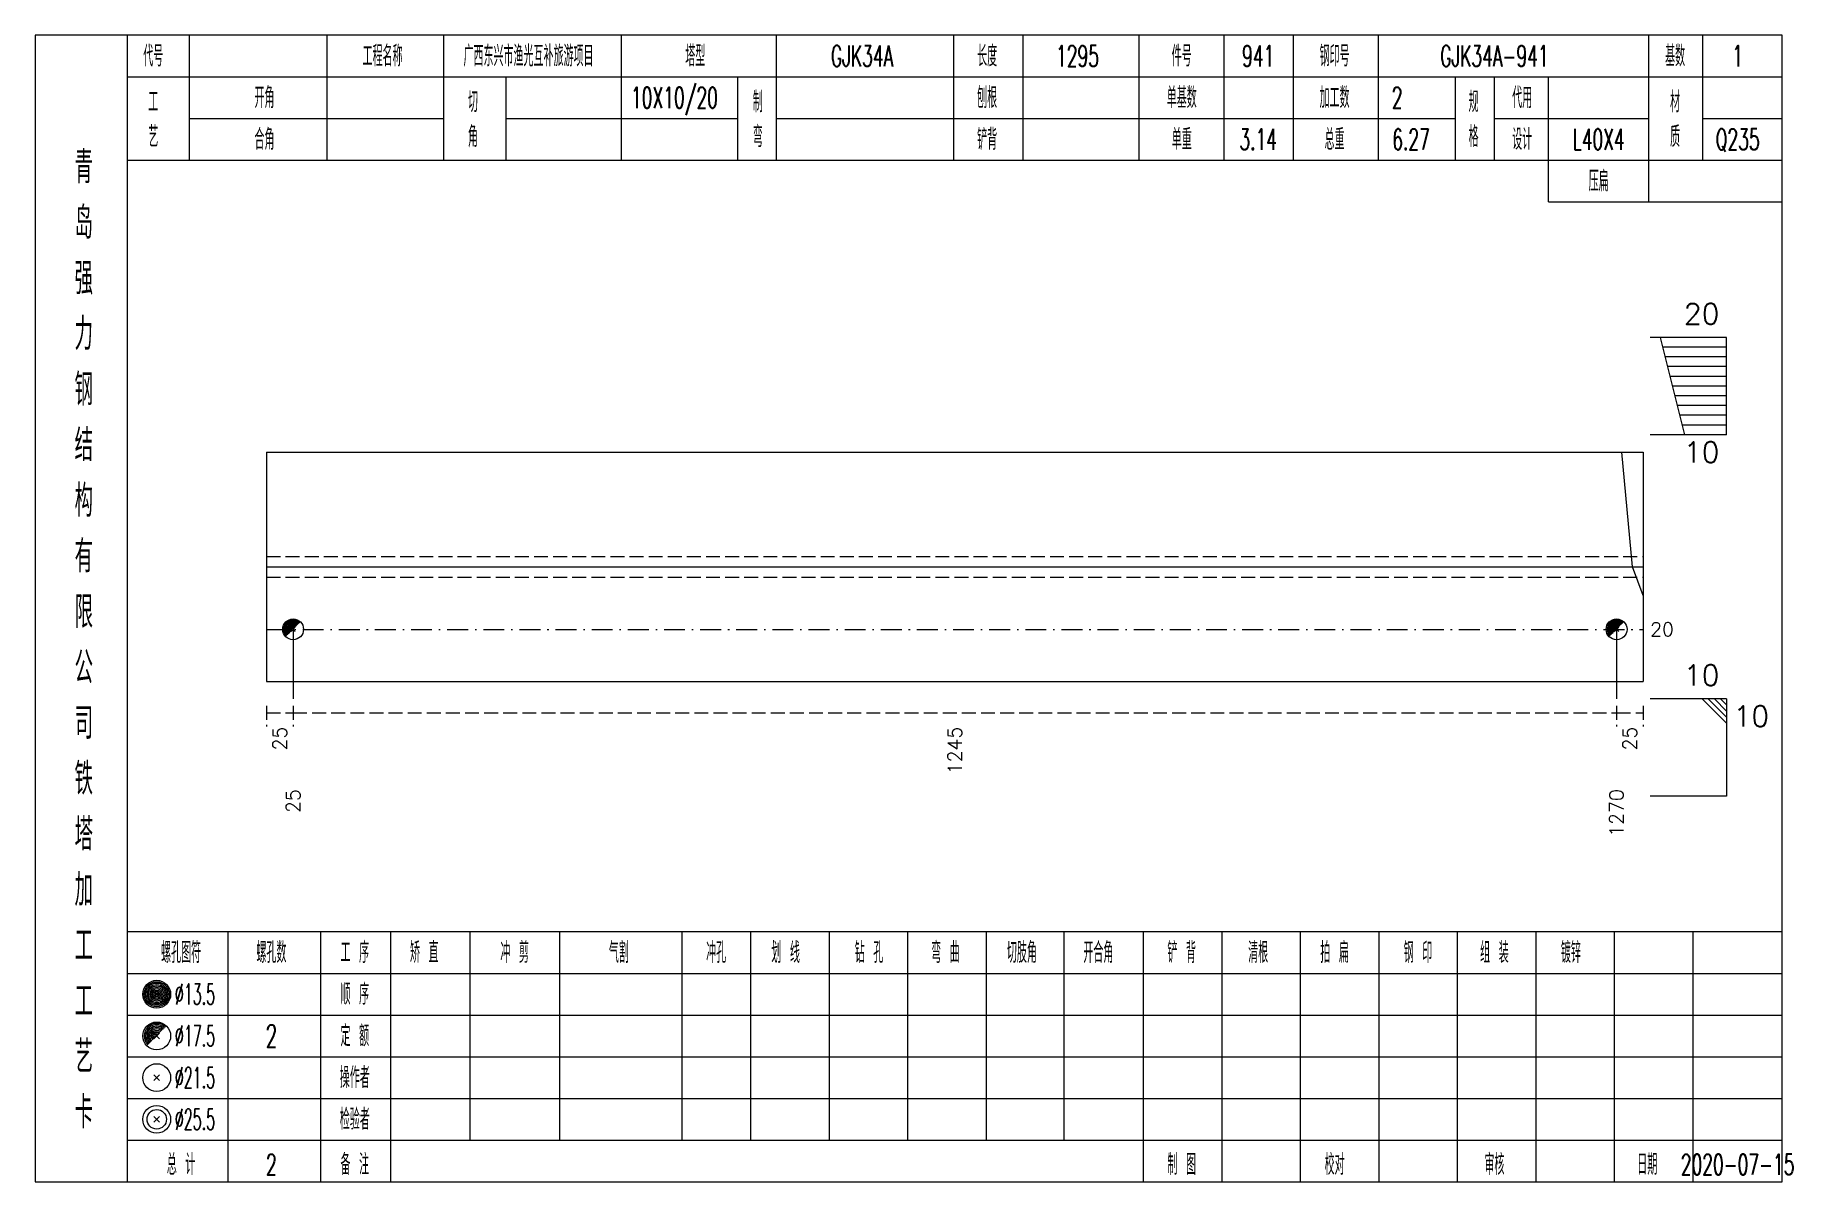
# Model space of a CAD drawing. Extents: x 0 to 2606, y -377 to 6479.
# Drawn here: x 0 to 252.9, y 1925 to 2090 of the extents above; entities that cross this region are included whole.
import ezdxf
from ezdxf.enums import TextEntityAlignment as Align

# ---------------------------------------------------------------- set-up
doc = ezdxf.new("R2010")
doc.units = 0
doc.header["$MEASUREMENT"] = 0
doc.linetypes.add('一点画线', pattern=[5.2, 3, -1, 0.2, -1])
doc.linetypes.add('虚线', pattern=[2.75, 2, -0.75])
doc.layers.get('0').update_dxf_attribs({"linetype": 'CONTINUOUS', "lineweight": 25})
doc.layers.add('1', color=7, linetype='CONTINUOUS', lineweight=25)
doc.layers.add('4', color=7, linetype='CONTINUOUS', lineweight=25)
doc.styles.get("Standard").update_dxf_attribs({"font": 'simplex.shx', "width": 0.7, "height": 3, "bigfont": 'gbhzfs.shx'})

msp = doc.modelspace()

# ---------------------------------------------------------------- texts
at = {"color": 7, "linetype": 'Continuous', "lineweight": 13}
for s, p in [('20', (242.4, 2047.5)), ('10', (242.4, 1995.5))]:
    msp.add_text(s, height=3, dxfattribs=at).set_placement(p, align=Align.BOTTOM_RIGHT)
msp.add_text('10', height=3, dxfattribs=at).set_placement((242.4, 2031.5), align=Align.TOP_RIGHT)
msp.add_text('20', height=2, dxfattribs=at).set_placement((232.4, 2004.5), align=Align.MIDDLE_LEFT)
msp.add_text('10', height=3, dxfattribs=at).set_placement((244.4, 1993.5), align=Align.TOP_LEFT)
at = {"color": 8, "linetype": 'Continuous', "lineweight": 9}
for s, p in [('25', (35.21, 1990.5)), ('1245', (132.35, 1990.5)), ('25', (229.49, 1990.5))]:
    msp.add_text(s, height=2, rotation=90, dxfattribs=at).set_placement(p, align=Align.MIDDLE_RIGHT)
at = {"layer": '1', "color": 7, "linetype": 'Continuous', "lineweight": 13}
for s, p in [('25', (37.12, 1981.5)), ('1270', (227.58, 1981.5))]:
    msp.add_text(s, height=2, rotation=90, dxfattribs=at).set_placement(p, align=Align.MIDDLE_RIGHT)
at = {"layer": '4', "color": 1, "linetype": 'Continuous', "lineweight": 13}
for s, height, width, p in [('代号', 3, 0.6, (17, 2087)), ('工程名称', 3, 0.6, (50, 2087)), ('广西东兴市渔光互补旅游项目', 3, 0.6, (71, 2087)), ('塔型', 3, 0.6, (95, 2087)), ('GJK34A', 3, 0.6, (119, 2087)), ('长度', 3, 0.6, (137, 2087)), ('1295', 3, 0.6, (150, 2087)), ('件号', 3, 0.6, (165, 2087)), ('941', 3, 0.6, (176, 2087)), ('钢印号', 3, 0.6, (187, 2087)), ('GJK34A-941', 3, 0.6, (210, 2087)), ('基数', 3, 0.6, (236, 2087)), ('1', 3, 0.6, (245, 2087)), ('工', 3, 0.6, (17, 2080.4)), ('开角', 3, 0.6, (33, 2081)), ('切', 3, 0.6, (63, 2080.4)), ('10X10/20', 3, 0.6, (92, 2081)), ('制', 3, 0.6, (104, 2080.4)), ('刨根', 3, 0.6, (137, 2081)), ('单基数', 3, 0.6, (165, 2081)), ('加工数', 3, 0.6, (187, 2081)), ('2', 3, 0.6, (196, 2081)), ('规', 3, 0.6, (207, 2080.4)), ('代用', 3, 0.6, (214, 2081)), ('材', 3, 0.6, (236, 2080.4)), ('艺', 3, 0.6, (17, 2075.4)), ('合角', 3, 0.6, (33, 2075)), ('角', 3, 0.6, (63, 2075.4)), ('弯', 3, 0.6, (104, 2075.4)), ('铲背', 3, 0.6, (137, 2075)), ('单重', 3, 0.6, (165, 2075)), ('总重', 3, 0.6, (187, 2075)), ('格', 3, 0.6, (207, 2075.4)), ('设计', 3, 0.6, (214, 2075)), ('质', 3, 0.6, (236, 2075.4)), ('3.14', 3, 0.6, (176, 2075)), ('6.27', 3, 0.6, (198, 2075)), ('L40X4', 3, 0.6, (225, 2075)), ('Q235', 3, 0.6, (245, 2075)), ('青', 4.6, 0.8, (7, 2071)), ('压扁', 3, 0.6, (225, 2069)), ('岛', 4.6, 0.8, (7, 2063)), ('强', 4.6, 0.8, (7, 2055)), ('力', 4.6, 0.8, (7, 2047)), ('钢', 4.6, 0.8, (7, 2039)), ('结', 4.6, 0.8, (7, 2031)), ('构', 4.6, 0.8, (7, 2023)), ('有', 4.6, 0.8, (7, 2015)), ('限', 4.6, 0.8, (7, 2007)), ('公', 4.6, 0.8, (7, 1999)), ('司', 4.6, 0.8, (7, 1991)), ('铁', 4.6, 0.8, (7, 1983)), ('塔', 4.6, 0.8, (7, 1975)), ('加', 4.6, 0.8, (7, 1967)), ('工', 4.6, 0.8, (7, 1959)), ('螺孔图符', 3, 0.6, (21, 1958)), ('螺孔数', 3, 0.6, (34, 1958)), ('工 序', 3, 0.6, (46, 1958)), ('矫 直', 3, 0.6, (56, 1958)), ('冲 剪', 3, 0.6, (69, 1958)), ('气割', 3, 0.6, (84, 1958)), ('冲孔', 3, 0.6, (98, 1958)), ('划 线', 3, 0.6, (108, 1958)), ('钻 孔', 3, 0.6, (120, 1958)), ('弯 曲', 3, 0.6, (131, 1958)), ('切肢角', 3, 0.6, (142, 1958)), ('开合角', 3, 0.6, (153, 1958)), ('铲 背', 3, 0.6, (165, 1958)), ('清根', 3, 0.6, (176, 1958)), ('拍 扁', 3, 0.6, (187, 1958)), ('钢 印', 3, 0.6, (199, 1958)), ('组 装', 3, 0.6, (210, 1958)), ('镀锌', 3, 0.6, (221, 1958)), ('工', 4.6, 0.8, (7, 1951)), ('%%C13.5', 3, 0.5, (23, 1952)), ('顺 序', 3, 0.6, (46, 1952)), ('定 额', 3, 0.6, (46, 1946)), ('艺', 4.6, 0.8, (7, 1943)), ('%%C17.5', 3, 0.5, (23, 1946)), ('2', 3.2, 0.6, (34, 1946)), ('%%C21.5', 3, 0.5, (23, 1940)), ('操作者', 3, 0.6, (46, 1940)), ('卡', 4.6, 0.8, (7, 1935)), ('%%C25.5', 3, 0.5, (23, 1934)), ('检验者', 3, 0.6, (46, 1934)), ('总 计', 3, 0.6, (21, 1927.5)), ('2', 3, 0.6, (34, 1927.5)), ('备 注', 3, 0.6, (46, 1927.5)), ('制 图', 3, 0.6, (165, 1927.5)), ('校对', 3, 0.6, (187, 1927.5)), ('审核', 3, 0.6, (210, 1927.5)), ('日期', 3, 0.6, (232, 1927.5)), ('2020-07-15', 3, 0.6, (245, 1927.5))]:
    msp.add_text(s, height=height, dxfattribs=dict(at, width=width)).set_placement(p, align=Align.MIDDLE_CENTER)

# ---------------------------------------------------------------- linework, layer by layer
at = {"color": 7, "linetype": 'Continuous', "lineweight": 13}
for p, q in [((243.4, 2046.5), (232.4, 2046.5)), ((237.4, 2032.5), (233.9, 2046.5)), ((243.4, 2032.5), (243.4, 2046.5)), ((243.4, 2045.1), (234.25, 2045.1)), ((243.4, 2043.7), (234.6, 2043.7)), ((243.4, 2042.3), (234.95, 2042.3)), ((243.4, 2040.9), (235.3, 2040.9)), ((243.4, 2039.5), (235.65, 2039.5)), ((243.4, 2038.1), (236, 2038.1)), ((243.4, 2036.7), (236.35, 2036.7)), ((243.4, 2035.3), (236.7, 2035.3)), ((243.4, 2033.9), (237.05, 2033.9)), ((243.4, 2032.5), (232.4, 2032.5)), ((229.87, 2013.5), (228.34, 2030)), ((231.4, 2009.38), (229.87, 2013.5)), ((37.12, 2004.5), (37.12, 1994.5)), ((227.58, 2004.5), (227.58, 1994.5)), ((243.4, 1994.5), (232.4, 1994.5)), ((239.9, 1994.5), (243.4, 1991)), ((240.78, 1994.5), (243.4, 1991.88)), ((241.65, 1994.5), (243.4, 1992.75)), ((242.53, 1994.5), (243.4, 1993.62)), ((243.4, 1994.5), (243.4, 1980.5)), ((243.4, 1980.5), (232.4, 1980.5))]:
    msp.add_line(p, q, dxfattribs=at)
at = {"color": 7, "linetype": 'Continuous', "lineweight": 18}
for p, q in [((33.3, 2030), (33.3, 1997)), ((33.3, 2030), (231.4, 2030)), ((231.4, 2030), (231.4, 1997)), ((33.3, 2013.5), (231.4, 2013.5))]:
    msp.add_line(p, q, dxfattribs=at)
at = {"color": 1, "linetype": '虚线', "lineweight": 18}
for p, q in [((33.3, 2015), (231.4, 2015)), ((33.3, 2012), (231.4, 2012))]:
    msp.add_line(p, q, dxfattribs=at)
at = {"color": 3, "linetype": '一点画线', "lineweight": 13}
msp.add_line((33.3, 2004.5), (231.4, 2004.5), dxfattribs=at)
at = {"color": 8, "linetype": '虚线', "lineweight": 9}
for p, q in [((33.3, 1993.5), (33.3, 1990.5)), ((37.12, 1993.5), (37.12, 1990.5)), ((37.12, 1993.5), (37.12, 1990.5)), ((227.58, 1993.5), (227.58, 1990.5)), ((227.58, 1993.5), (227.58, 1990.5)), ((231.4, 1993.5), (231.4, 1990.5)), ((33.3, 1992.5), (37.12, 1992.5)), ((37.12, 1992.5), (227.58, 1992.5)), ((227.58, 1992.5), (231.4, 1992.5))]:
    msp.add_line(p, q, dxfattribs=at)
at = {"layer": '1', "color": 7, "linetype": 'Continuous', "lineweight": 0}
for p, q in [((36.82, 2004.2), (37.42, 2004.8)), ((36.82, 2004.8), (37.42, 2004.2)), ((227.28, 2004.2), (227.88, 2004.8)), ((227.28, 2004.8), (227.88, 2004.2))]:
    msp.add_line(p, q, dxfattribs=at)
at = {"layer": '1', "color": 7, "linetype": 'Continuous', "lineweight": 18}
msp.add_line((33.3, 1997), (231.4, 1997), dxfattribs=at)
at = {"layer": '1', "color": 7, "linetype": 'Continuous', "lineweight": 13}
for centre in [(37.12, 2004.5), (227.58, 2004.5)]:
    msp.add_circle(centre, 1.5, dxfattribs=at)
for centre, radius in [((37.12, 2004.5), 1.35), ((37.12, 2004.5), 1.2), ((37.12, 2004.5), 1.05), ((37.12, 2004.5), 0.9), ((37.12, 2004.5), 0.75), ((37.12, 2004.5), 0.6), ((37.12, 2004.5), 0.45), ((37.12, 2004.5), 0.3), ((37.12, 2004.5), 0.15), ((227.58, 2004.5), 1.35), ((227.58, 2004.5), 1.2), ((227.58, 2004.5), 1.05), ((227.58, 2004.5), 0.9), ((227.58, 2004.5), 0.75), ((227.58, 2004.5), 0.6), ((227.58, 2004.5), 0.45), ((227.58, 2004.5), 0.3), ((227.58, 2004.5), 0.15)]:
    msp.add_arc(centre, radius, 45, 225, dxfattribs=at)
at = {"layer": '4', "color": 1, "linetype": 'Continuous', "lineweight": 18}
for p, q in [((13.3, 1925), (13.3, 2090)), ((22.2, 2072), (22.2, 2090)), ((42, 2072), (42, 2090)), ((58.8, 2072), (58.8, 2090)), ((84.4, 2072), (84.4, 2090)), ((106.7, 2072), (106.7, 2090)), ((132.2, 2072), (132.2, 2090)), ((142.2, 2072), (142.2, 2090)), ((158.9, 2072), (158.9, 2090)), ((171.1, 2072), (171.1, 2090)), ((181.1, 2072), (181.1, 2090)), ((193.3, 2072), (193.3, 2090)), ((232.2, 2066), (232.2, 2090)), ((240, 2072), (240, 2090)), ((13.3, 2084), (251.4, 2084)), ((67.8, 2072), (67.8, 2084)), ((101.1, 2072), (101.1, 2084)), ((204.4, 2072), (204.4, 2084)), ((210, 2072), (210, 2084)), ((217.8, 2066), (217.8, 2084)), ((22.2, 2078), (58.8, 2078)), ((67.8, 2078), (101.1, 2078)), ((106.7, 2078), (204.4, 2078)), ((210, 2078), (232.2, 2078)), ((240, 2078), (251.4, 2078)), ((13.3, 2072), (251.4, 2072)), ((217.8, 2066), (251.4, 2066)), ((13.3, 1961), (251.4, 1961)), ((27.8, 1925), (27.8, 1961)), ((41.1, 1925), (41.1, 1961)), ((51.2, 1925), (51.2, 1961)), ((62.6, 1931), (62.6, 1961)), ((75.5, 1931), (75.5, 1961)), ((93.1, 1931), (93.1, 1961)), ((103, 1931), (103, 1961)), ((114.3, 1931), (114.3, 1961)), ((125.6, 1931), (125.6, 1961)), ((136.9, 1931), (136.9, 1961)), ((148.1, 1931), (148.1, 1961)), ((159.5, 1931), (159.5, 1961)), ((170.8, 1931), (170.8, 1961)), ((182.1, 1931), (182.1, 1961)), ((193.4, 1931), (193.4, 1961)), ((204.7, 1931), (204.7, 1961)), ((216, 1931), (216, 1961)), ((227.3, 1931), (227.3, 1961)), ((238.6, 1931), (238.6, 1961)), ((13.3, 1955), (251.4, 1955)), ((13.3, 1949), (251.4, 1949)), ((13.3, 1943), (251.4, 1943)), ((13.3, 1937), (251.4, 1937)), ((13.3, 1931), (251.4, 1931)), ((159.5, 1925), (159.5, 1931)), ((170.8, 1925), (170.8, 1931)), ((182.1, 1925), (182.1, 1931)), ((193.4, 1925), (193.4, 1931)), ((204.7, 1925), (204.7, 1931)), ((216, 1925), (216, 1931)), ((227.3, 1925), (227.3, 1931)), ((238.6, 1925), (238.6, 1931))]:
    msp.add_line(p, q, dxfattribs=at)
at = {"layer": '4', "color": 7, "linetype": 'Continuous', "lineweight": 13}
for p, q in [((17.3, 1951.8), (17.7, 1952.2)), ((17.7, 1951.8), (17.3, 1952.2)), ((17.1, 1939.6), (17.9, 1940.4)), ((17.9, 1939.6), (17.1, 1940.4)), ((17.1, 1933.6), (17.9, 1934.4)), ((17.9, 1933.6), (17.1, 1934.4))]:
    msp.add_line(p, q, dxfattribs=at)
at = {"layer": '4', "color": 7, "linetype": 'Continuous', "lineweight": 0}
for p, q in [((17.1, 1945.6), (17.9, 1946.4)), ((17.1, 1946.4), (17.9, 1945.6))]:
    msp.add_line(p, q, dxfattribs=at)
at = {"layer": '4', "color": 1, "linetype": 'Continuous', "lineweight": 18}
msp.add_lwpolyline([(0, 2090), (0, 1925), (251.4, 1925), (251.4, 2090)], close=True, dxfattribs=at)
at = {"layer": '4', "color": 7, "linetype": 'Continuous', "lineweight": 13}
for centre, radius in [((17.5, 1952), 2), ((17.5, 1952), 1.8), ((17.5, 1952), 1.6), ((17.5, 1952), 1.4), ((17.5, 1952), 1.2), ((17.5, 1952), 1), ((17.5, 1952), 0.8), ((17.5, 1952), 0.6), ((17.5, 1952), 0.4), ((17.5, 1952), 0.2), ((17.5, 1946), 2), ((17.5, 1940), 2), ((17.5, 1934), 2), ((17.5, 1934), 1.4)]:
    msp.add_circle(centre, radius, dxfattribs=at)
for radius in [1.8, 1.6, 1.4, 1.2, 1, 0.8, 0.6, 0.4, 0.2]:
    msp.add_arc((17.5, 1946), radius, 45, 225, dxfattribs=at)

msp.set_redraw_order([(e.dxf.handle, doc.entitydb.next_handle()) for e in msp.query("TEXT MTEXT ATTDEF DIMENSION ARC_DIMENSION")])  # texts and dimensions are drawn at this point

doc.saveas('drawing.dxf')
